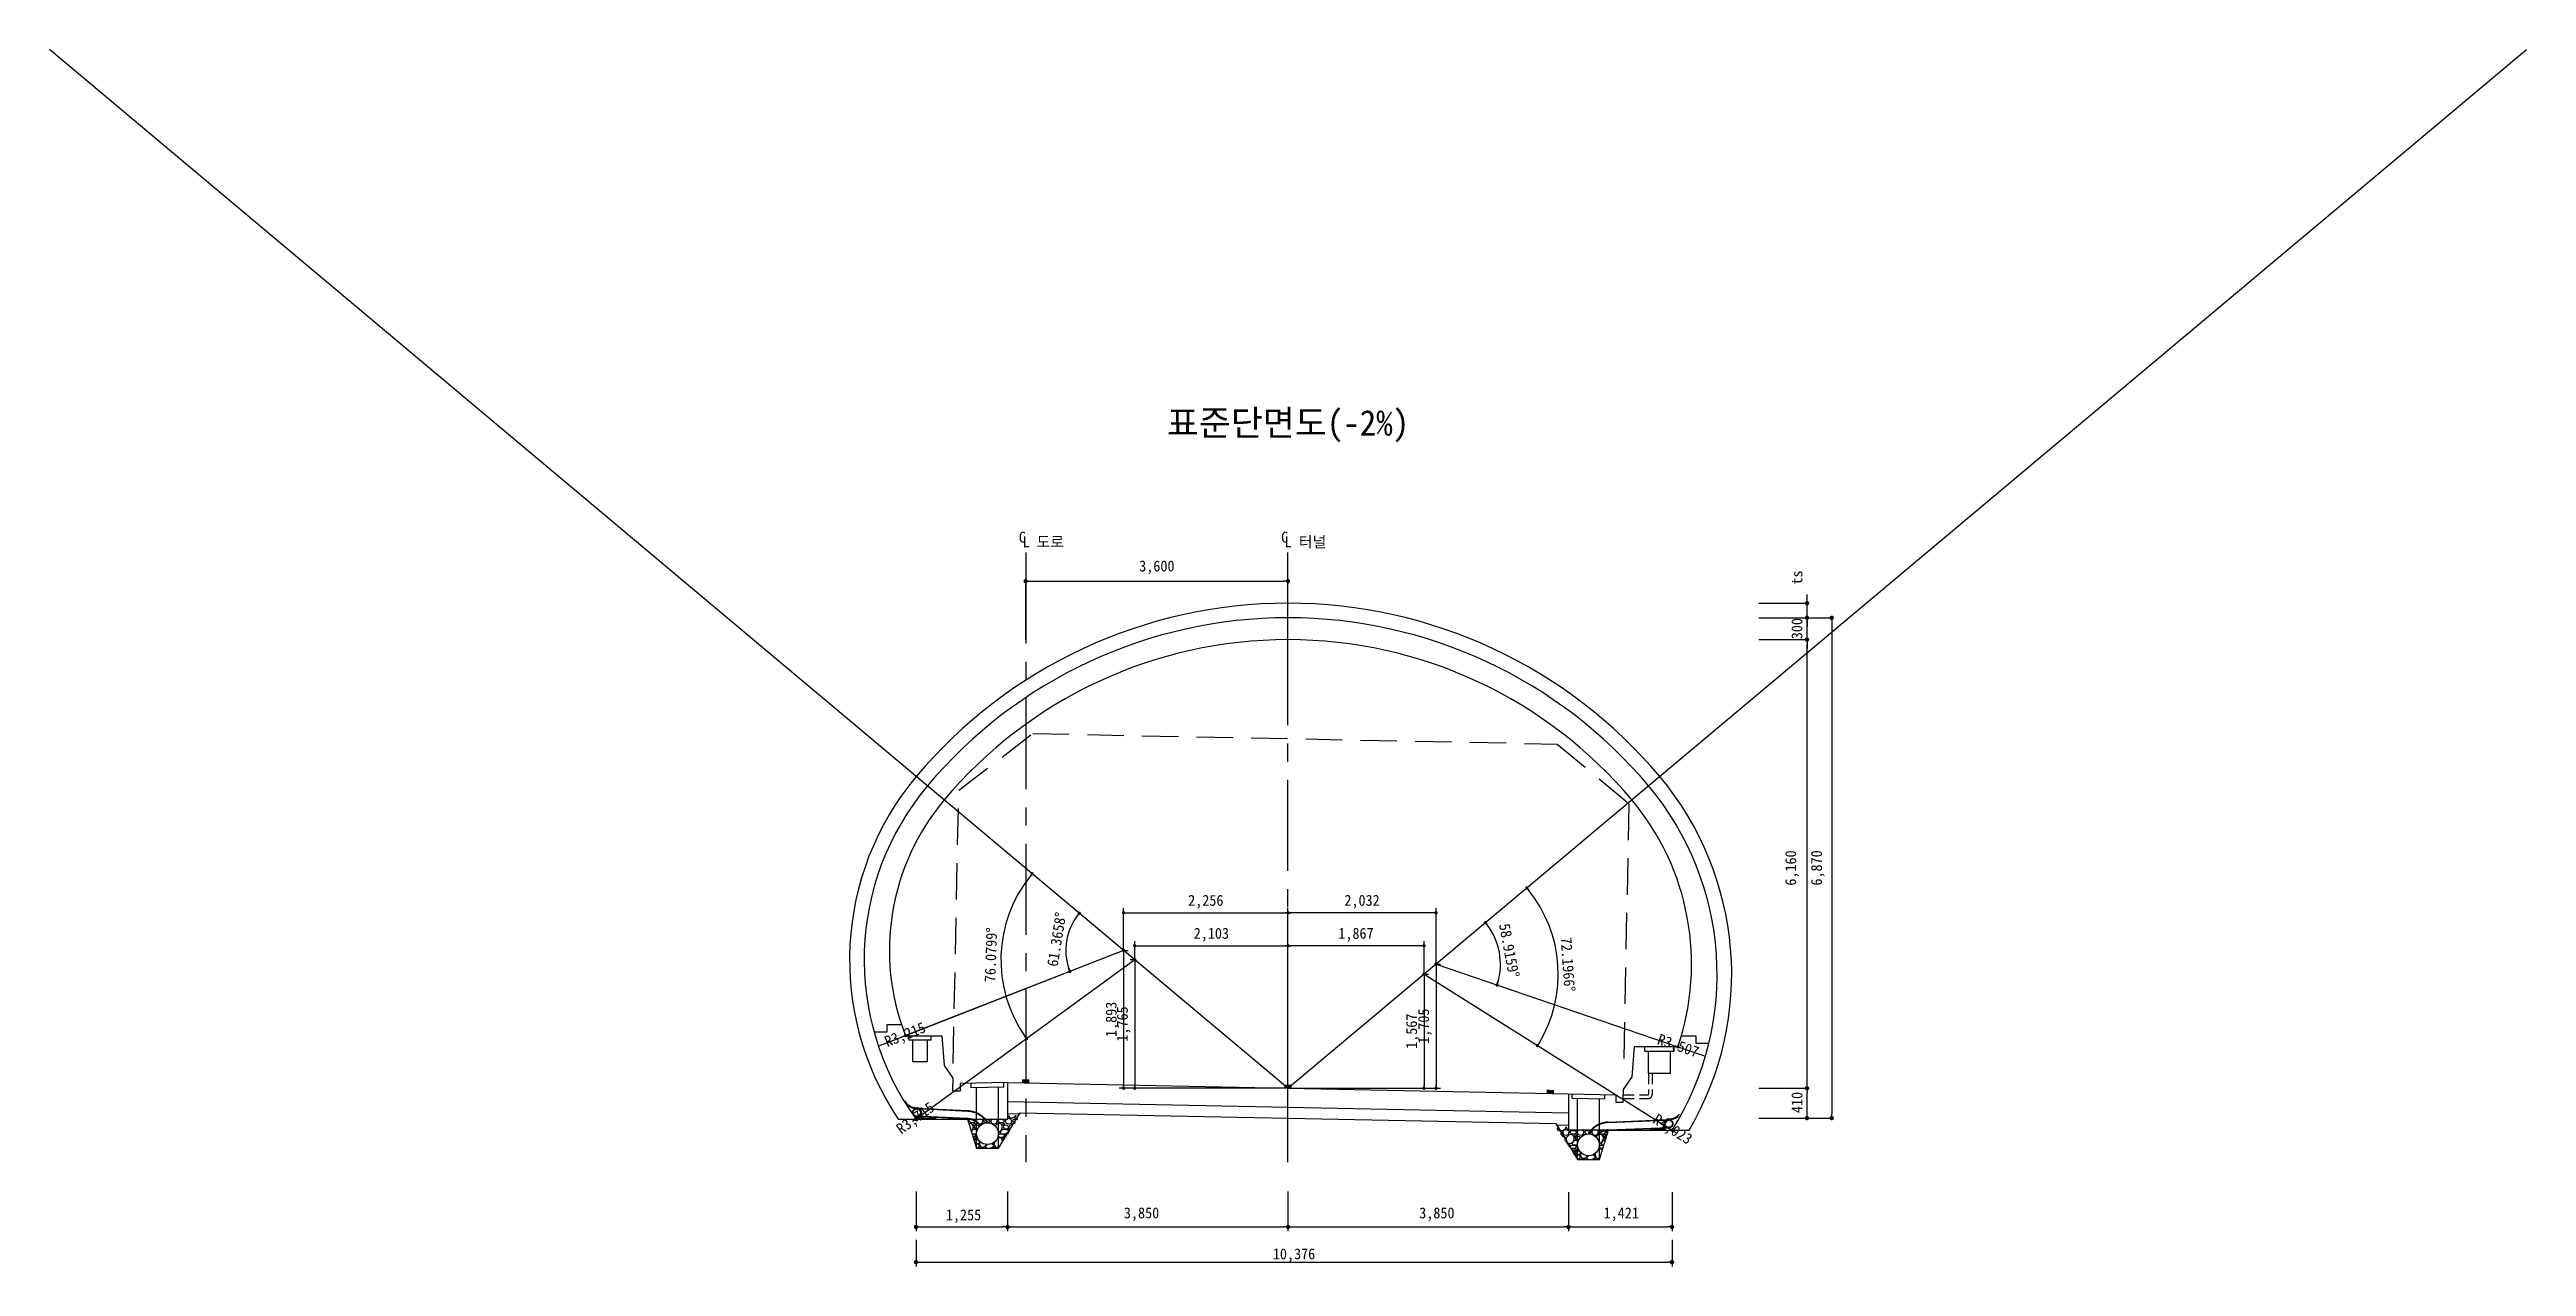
# Model space of a CAD drawing. Header units: millimetres. Extents: x -69382 to 174843, y -46375 to 101648.
# Drawn here: x 33658 to 67656, y 44851 to 61562 of the extents above; entities that cross this region are included whole.
import ezdxf
from ezdxf.enums import TextEntityAlignment as Align

# ---------------------------------------------------------------- set-up
doc = ezdxf.new("R2010")
doc.units = ezdxf.units.MM
doc.header["$LTSCALE"] = 1000
doc.linetypes.add('A-CENTR01', pattern=[2, 1.25, -0.25, 0.25, -0.25])
doc.linetypes.add('A-DASHD01', pattern=[0.75, 0.5, -0.25])
for name, color, linetype in [('-길작업', 255, 'Continuous'), ('CS-CNTL', 1, 'A-CENTR01'), ('CS-CONC-MAJR', 4, 'Continuous'), ('CS-DIML', 1, 'Continuous'), ('CS-EXCV', 3, 'A-DIGLN01'), ('CS-HIDL', 2, 'A-DASHD01'), ('CS-LEAT', 3, 'Continuous'), ('CS-PATT', 1, 'Continuous'), ('CS-SYMB', 3, 'Continuous'), ('CST-01-02-02-G05-CS-CONC', 4, 'Continuous'), ('CST-01-02-02-G05-CS-EXCV', 3, 'CFZ008'), ('CZ-HIDL', 2, 'A-DASHD01'), ('CZ-TEX1', 6, 'Continuous'), ('DIM1', 1, 'Continuous')]:
    doc.layers.add(name, color=color, linetype=linetype)
doc.styles.get("Standard").update_dxf_attribs({"font": 'txt.shx', "bigfont": 'whgtxt.shx'})
doc.styles.add('WBMTXT', font='DotumChe.ttf')
doc.styles.add('WGTXT', font='DotumChe.ttf')
doc.linetypes.add('A-DIGLN01', pattern='A,0.9,-0.2,[19,kscals.shx,S=0.1,R=180,X=0,Y=0],0.9', length=2)
doc.linetypes.add('CFZ008', pattern='A,0.9,-0.2,[106,KHCLINE.shx,S=0.00606,R=180,X=0,Y=0],0.9', length=2)
doc.dimstyles.new('DIM-01', dxfattribs={"dimscale": 100, "dimtxt": 3, "dimasz": 0.6, "dimexe": 0, "dimexo": 0, "dimgap": 1, "dimtad": 1, "dimdec": 0, "dimrnd": 0.001, "dimzin": 1, "dimdsep": 46, "dimlunit": 6, "dimtxsty": 'WGTXT', "dimblk": 'DOT', "dimcen": 0, "dimclrd": 1, "dimclre": 1, "dimclrt": 3, "dimadec": 4, "dimazin": 0, "dimtfac": 1, "dimtdec": 0, "dimtix": 1, "dimtmove": 2, "dimatfit": 3, "dimldrblk": 'DOT', "dimfxl": 1.5, "dimlwd": -1, "dimarcsym": 0})
doc.dimstyles.new('DIM-50(j)', dxfattribs={"dimscale": 50, "dimtxt": 3, "dimasz": 0.6, "dimexe": 1.25, "dimexo": 0, "dimgap": 1.25, "dimtad": 1, "dimdec": 0, "dimdsep": 46, "dimlunit": 6, "dimtxsty": 'WGTXT', "dimblk": 'CMRSPOS', "dimcen": 6.375, "dimclrd": 1, "dimclre": 1, "dimclrt": 3, "dimadec": 4, "dimazin": 0, "dimtfac": 1, "dimtdec": 0, "dimtix": 1, "dimtmove": 2, "dimatfit": 1, "dimldrblk": 'CMRSPOS', "dimfxl": 1.25, "dimtolj": 1, "dimtzin": 0, "dimarcsym": 0})
doc.dimstyles.get("Standard").update_dxf_attribs({"dimtxt": 0.18, "dimasz": 0.18, "dimexe": 0.18, "dimexo": 0.0625, "dimgap": 0.09, "dimtad": 0, "dimtih": 1, "dimtoh": 1, "dimdec": 4, "dimzin": 0, "dimdsep": 46, "dimtxsty": 'Standard', "dimcen": 0.09, "dimadec": 0, "dimazin": 0, "dimtfac": 1, "dimtdec": 4, "dimtofl": 0, "dimtmove": 0, "dimatfit": 3, "dimfxl": 1, "dimtolj": 1, "dimtzin": 0, "dimarcsym": 0})

msp = doc.modelspace()

# ---------------------------------------------------------------- texts
at = {"layer": 'CS-LEAT', "style": 'WGTXT'}
for s, p in [('C', (46961.6332, 54791.6982)), ('L 도로', (47012.344, 54726.8985)), ('C', (50561.6332, 54791.6982)), ('L 터널', (50612.344, 54726.8985))]:
    msp.add_text(s, height=150, dxfattribs=at).set_placement(p)
at = {"layer": 'CZ-TEX1', "style": 'WBMTXT'}
msp.add_text('표준단면도(-2%)', height=350, dxfattribs=at).set_placement((50657.0067, 56436.6095), align=Align.MIDDLE_CENTER)

# ---------------------------------------------------------------- blocks, each defined once
blk = doc.blocks.new('_Dot')
at = {"layer": 'DIM1'}
blk.add_line((0, 0), (-1, 0), dxfattribs=at)
at = {"layer": 'DIM1', "const_width": 0.5}
blk.add_lwpolyline([(-0.25, 0, 1), (0.25, 0, 1)], format="xyb", close=True, dxfattribs=at)
blk = doc.blocks.new('*D312')
at = {"color": 1, "linetype": 'ByBlock', "lineweight": -2, "transparency": 16777216}
for p, q in [((47057, 53459), (47057, 54262)), ((50657, 53459), (50657, 54262))]:
    blk.add_line(p, q, dxfattribs=at)
at = {"color": 1, "transparency": 16777216}
blk.add_line((47117, 54262), (50597, 54262), dxfattribs=at)
at = {"layer": 'Defpoints', "color": 0, "linetype": 'ByBlock', "transparency": 16777216}
for p in [(50657, 54262), (47057, 53459), (50657, 53459)]:
    blk.add_point(p, dxfattribs=at)
at = {"color": 1, "linetype": 'ByBlock', "transparency": 16777216, "xscale": 60, "yscale": 60, "zscale": 60, "rotation": 180}
blk.add_blockref('_Dot', (47057, 54262), dxfattribs=at)
at = {"color": 1, "linetype": 'ByBlock', "transparency": 16777216, "xscale": 60, "yscale": 60, "zscale": 60}
blk.add_blockref('_Dot', (50657, 54262), dxfattribs=at)
at = {"color": 3, "linetype": 'ByBlock', "transparency": 16777216, "insert": (48857, 54451), "char_height": 150, "attachment_point": 5, "style": 'WGTXT'}
blk.add_mtext('3,600', dxfattribs=at)
blk = doc.blocks.new('*D313')
at = {"layer": 'CS-DIML', "color": 1, "lineweight": -2, "transparency": 16777216}
for p, q in [((57120, 53759), (58120, 53759)), ((57120, 46889), (58120, 46889))]:
    blk.add_line(p, q, dxfattribs=at)
at = {"layer": 'CS-DIML', "color": 1, "transparency": 16777216}
blk.add_line((58120, 53699), (58120, 46949), dxfattribs=at)
at = {"layer": 'Defpoints', "color": 0, "transparency": 16777216}
for p in [(57120, 53759), (57120, 46889), (58120, 46889)]:
    blk.add_point(p, dxfattribs=at)
at = {"layer": 'CS-DIML', "color": 1, "transparency": 16777216, "xscale": 60, "yscale": 60, "zscale": 60}
for p, rotation in [((58120, 53759), 90), ((58120, 46889), 270)]:
    blk.add_blockref('_Dot', p, dxfattribs=dict(at, rotation=rotation))
at = {"layer": 'CS-DIML', "color": 3, "transparency": 16777216, "insert": (57930, 50324), "char_height": 150, "attachment_point": 5, "rotation": 90, "style": 'WGTXT'}
blk.add_mtext('6,870', dxfattribs=at)
blk = doc.blocks.new('*D314')
at = {"layer": 'CS-DIML', "color": 1, "transparency": 16777216}
for p, q in [((46807, 45880), (46807, 45334)), ((50657, 45880), (50657, 45334)), ((46867, 45394), (50597, 45394))]:
    blk.add_line(p, q, dxfattribs=at)
at = {"layer": 'Defpoints', "color": 0, "transparency": 16777216}
for p in [(46807, 46055), (50657, 46055), (50657, 45394)]:
    blk.add_point(p, dxfattribs=at)
at = {"layer": 'CS-DIML', "color": 1, "transparency": 16777216, "xscale": 60, "yscale": 60, "zscale": 60, "rotation": 180}
blk.add_blockref('_Dot', (46807, 45394), dxfattribs=at)
at = {"layer": 'CS-DIML', "color": 1, "transparency": 16777216, "xscale": 60, "yscale": 60, "zscale": 60}
blk.add_blockref('_Dot', (50657, 45394), dxfattribs=at)
at = {"layer": 'CS-DIML', "color": 3, "transparency": 16777216, "insert": (48647, 45568), "char_height": 150, "attachment_point": 5, "style": 'WGTXT'}
blk.add_mtext('\\A1;3,850', dxfattribs=at)
blk = doc.blocks.new('*D315')
at = {"layer": 'CS-DIML', "color": 1, "transparency": 16777216}
for p, q in [((45552, 45880), (45552, 45334)), ((46807, 45880), (46807, 45334)), ((45612, 45394), (46747, 45394))]:
    blk.add_line(p, q, dxfattribs=at)
at = {"layer": 'Defpoints', "color": 0, "transparency": 16777216}
for p in [(45552, 46055), (46807, 46055), (46807, 45394)]:
    blk.add_point(p, dxfattribs=at)
at = {"layer": 'CS-DIML', "color": 1, "transparency": 16777216, "xscale": 60, "yscale": 60, "zscale": 60, "rotation": 180}
blk.add_blockref('_Dot', (45552, 45394), dxfattribs=at)
at = {"layer": 'CS-DIML', "color": 1, "transparency": 16777216, "xscale": 60, "yscale": 60, "zscale": 60}
blk.add_blockref('_Dot', (46807, 45394), dxfattribs=at)
at = {"layer": 'CS-DIML', "color": 3, "transparency": 16777216, "insert": (46203, 45541), "char_height": 150, "attachment_point": 5, "style": 'WGTXT'}
blk.add_mtext('\\A1;1,255', dxfattribs=at)
blk = doc.blocks.new('*D316')
at = {"layer": 'CS-DIML', "color": 1, "transparency": 16777216}
for p, q in [((50657, 45880), (50657, 45334)), ((54507, 45873), (54507, 45334)), ((50717, 45394), (54447, 45394))]:
    blk.add_line(p, q, dxfattribs=at)
at = {"layer": 'Defpoints', "color": 0, "transparency": 16777216}
for p in [(50657, 46055), (54507, 46048), (54507, 45394)]:
    blk.add_point(p, dxfattribs=at)
at = {"layer": 'CS-DIML', "color": 1, "transparency": 16777216, "xscale": 60, "yscale": 60, "zscale": 60, "rotation": 180}
blk.add_blockref('_Dot', (50657, 45394), dxfattribs=at)
at = {"layer": 'CS-DIML', "color": 1, "transparency": 16777216, "xscale": 60, "yscale": 60, "zscale": 60}
blk.add_blockref('_Dot', (54507, 45394), dxfattribs=at)
at = {"layer": 'CS-DIML', "color": 3, "transparency": 16777216, "insert": (52700, 45568), "char_height": 150, "attachment_point": 5, "style": 'WGTXT'}
blk.add_mtext('\\A1;3,850', dxfattribs=at)
blk = doc.blocks.new('*D317')
at = {"layer": 'CS-DIML', "color": 1, "transparency": 16777216}
for p, q in [((54507, 45873), (54507, 45334)), ((55928, 45873), (55928, 45334)), ((54567, 45394), (55868, 45394))]:
    blk.add_line(p, q, dxfattribs=at)
at = {"layer": 'Defpoints', "color": 0, "transparency": 16777216}
for p in [(54507, 46048), (55928, 46048), (55928, 45394)]:
    blk.add_point(p, dxfattribs=at)
at = {"layer": 'CS-DIML', "color": 1, "transparency": 16777216, "xscale": 60, "yscale": 60, "zscale": 60, "rotation": 180}
blk.add_blockref('_Dot', (54507, 45394), dxfattribs=at)
at = {"layer": 'CS-DIML', "color": 1, "transparency": 16777216, "xscale": 60, "yscale": 60, "zscale": 60}
blk.add_blockref('_Dot', (55928, 45394), dxfattribs=at)
at = {"layer": 'CS-DIML', "color": 3, "transparency": 16777216, "insert": (55231, 45568), "char_height": 150, "attachment_point": 5, "style": 'WGTXT'}
blk.add_mtext('\\A1;1,421', dxfattribs=at)
blk = doc.blocks.new('*D318')
at = {"layer": 'CS-DIML', "color": 1, "transparency": 16777216}
for p, q in [((45552, 45219), (45552, 44851)), ((55928, 45219), (55928, 44851)), ((45612, 44911), (55868, 44911))]:
    blk.add_line(p, q, dxfattribs=at)
at = {"layer": 'Defpoints', "color": 0, "transparency": 16777216}
for p in [(45552, 45394), (55928, 45394), (55928, 44911)]:
    blk.add_point(p, dxfattribs=at)
at = {"layer": 'CS-DIML', "color": 1, "transparency": 16777216, "xscale": 60, "yscale": 60, "zscale": 60, "rotation": 180}
blk.add_blockref('_Dot', (45552, 44911), dxfattribs=at)
at = {"layer": 'CS-DIML', "color": 1, "transparency": 16777216, "xscale": 60, "yscale": 60, "zscale": 60}
blk.add_blockref('_Dot', (55928, 44911), dxfattribs=at)
at = {"layer": 'CS-DIML', "color": 3, "transparency": 16777216, "insert": (50740, 45005), "char_height": 150, "attachment_point": 5, "style": 'WGTXT'}
blk.add_mtext('\\A1;10,376', dxfattribs=at)
blk = doc.blocks.new('*D319')
at = {"layer": 'CS-DIML', "color": 1, "transparency": 16777216}
for p, q in [((57781, 54019), (57781, 54079)), ((57781, 53759), (57781, 53959)), ((57781, 53699), (57781, 53639))]:
    blk.add_line(p, q, dxfattribs=at)
at = {"layer": 'CS-DIML', "color": 1, "lineweight": -2, "transparency": 16777216}
for p, q in [((57120, 53959), (57781, 53959)), ((57120, 53759), (57781, 53759))]:
    blk.add_line(p, q, dxfattribs=at)
at = {"layer": 'Defpoints', "color": 0, "transparency": 16777216}
for p in [(57120, 53959), (57120, 53759), (57781, 53959)]:
    blk.add_point(p, dxfattribs=at)
at = {"layer": 'CS-DIML', "color": 1, "transparency": 16777216, "xscale": 60, "yscale": 60, "zscale": 60}
for p, rotation in [((57781, 53959), 270), ((57781, 53759), 90)]:
    blk.add_blockref('_Dot', p, dxfattribs=dict(at, rotation=rotation))
at = {"layer": 'CS-DIML', "color": 3, "transparency": 16777216, "insert": (57643, 54313), "char_height": 150, "attachment_point": 5, "rotation": 90, "style": 'WGTXT'}
blk.add_mtext('ts', dxfattribs=at)
blk = doc.blocks.new('*D320')
at = {"layer": 'CS-DIML', "color": 1, "lineweight": -2, "transparency": 16777216}
for p, q in [((57120, 53759), (57781, 53759)), ((57120, 53459), (57781, 53459))]:
    blk.add_line(p, q, dxfattribs=at)
at = {"layer": 'CS-DIML', "color": 1, "transparency": 16777216}
for p, q in [((57781, 53819), (57781, 53879)), ((57781, 53459), (57781, 53759)), ((57781, 53399), (57781, 53339))]:
    blk.add_line(p, q, dxfattribs=at)
at = {"layer": 'Defpoints', "color": 0, "transparency": 16777216}
for p in [(57120, 53759), (57781, 53759), (57120, 53459)]:
    blk.add_point(p, dxfattribs=at)
at = {"layer": 'CS-DIML', "color": 1, "transparency": 16777216, "xscale": 60, "yscale": 60, "zscale": 60}
for p, rotation in [((57781, 53759), 270), ((57781, 53459), 90)]:
    blk.add_blockref('_Dot', p, dxfattribs=dict(at, rotation=rotation))
at = {"layer": 'CS-DIML', "color": 3, "transparency": 16777216, "insert": (57643, 53610), "char_height": 150, "attachment_point": 5, "rotation": 90, "style": 'WGTXT'}
blk.add_mtext('300', dxfattribs=at)
blk = doc.blocks.new('*D321')
at = {"layer": 'CS-DIML', "color": 1, "lineweight": -2, "transparency": 16777216}
for p, q in [((57120, 47299), (57781, 47299)), ((57120, 46889), (57781, 46889))]:
    blk.add_line(p, q, dxfattribs=at)
at = {"layer": 'CS-DIML', "color": 1, "transparency": 16777216}
blk.add_line((57781, 46949), (57781, 47239), dxfattribs=at)
at = {"layer": 'Defpoints', "color": 0, "transparency": 16777216}
for p in [(57120, 47299), (57781, 47299), (57120, 46889)]:
    blk.add_point(p, dxfattribs=at)
at = {"layer": 'CS-DIML', "color": 1, "transparency": 16777216, "xscale": 60, "yscale": 60, "zscale": 60}
for p, rotation in [((57781, 47299), 90), ((57781, 46889), 270)]:
    blk.add_blockref('_Dot', p, dxfattribs=dict(at, rotation=rotation))
at = {"layer": 'CS-DIML', "color": 3, "transparency": 16777216, "insert": (57643, 47103), "char_height": 150, "attachment_point": 5, "rotation": 90, "style": 'WGTXT'}
blk.add_mtext('410', dxfattribs=at)
blk = doc.blocks.new('*D322')
at = {"layer": 'CS-DIML', "color": 1, "lineweight": -2, "transparency": 16777216}
for p, q in [((57120, 53459), (57781, 53459)), ((57120, 47299), (57781, 47299))]:
    blk.add_line(p, q, dxfattribs=at)
at = {"layer": 'CS-DIML', "color": 1, "transparency": 16777216}
blk.add_line((57781, 47359), (57781, 53399), dxfattribs=at)
at = {"layer": 'Defpoints', "color": 0, "transparency": 16777216}
for p in [(57120, 53459), (57781, 53459), (57120, 47299)]:
    blk.add_point(p, dxfattribs=at)
at = {"layer": 'CS-DIML', "color": 1, "transparency": 16777216, "xscale": 60, "yscale": 60, "zscale": 60}
for p, rotation in [((57781, 53459), 90), ((57781, 47299), 270)]:
    blk.add_blockref('_Dot', p, dxfattribs=dict(at, rotation=rotation))
at = {"layer": 'CS-DIML', "color": 3, "transparency": 16777216, "insert": (57576, 50323), "char_height": 150, "attachment_point": 5, "rotation": 90, "style": 'WGTXT'}
blk.add_mtext('6,160', dxfattribs=at)
blk = doc.blocks.new('CMRSPOS')
at = {"layer": 'CS-DIML', "color": 1}
blk.add_line((-0.75, 0), (-1.5, 0), dxfattribs=at)
at = {"layer": 'CS-DIML', "color": 1, "const_width": 0.75}
blk.add_lwpolyline([(-0.375, 0, 1), (0.375, 0, 1)], format="xyb", close=True, dxfattribs=at)
blk = doc.blocks.new('*D323')
at = {"layer": '-길작업', "color": 1, "lineweight": -2, "transparency": 16777216}
blk.add_arc((48401, 49192), 794, 142.1659, 199.1998, dxfattribs=at)
at = {"layer": 'Defpoints', "color": 0, "transparency": 16777216}
for p in [(33658, 61562), (47653, 49457), (48401, 49192), (45407, 48021), (50657, 47299)]:
    blk.add_point(p, dxfattribs=at)
at = {"layer": '-길작업', "color": 1, "lineweight": -2, "transparency": 16777216, "xscale": 30, "yscale": 30, "zscale": 30}
for p, rotation in [((47793, 49702), 51.08296658144037), ((47662, 48903), 290.2827879580362)]:
    blk.add_blockref('CMRSPOS', p, dxfattribs=dict(at, rotation=rotation))
at = {"layer": '-길작업', "color": 3, "transparency": 16777216, "insert": (47482, 49343), "char_height": 150, "attachment_point": 5, "rotation": 80.6829, "style": 'WGTXT'}
blk.add_mtext('\\A1;61.3658°', dxfattribs=at)
blk = doc.blocks.new('*D324')
at = {"layer": '-길작업', "color": 1, "lineweight": -2, "transparency": 16777216}
blk.add_arc((48554, 49063), 1838, 140.9351, 215.1448, dxfattribs=at)
at = {"layer": 'Defpoints', "color": 0, "transparency": 16777216}
for p in [(33658, 61562), (46775, 49528), (48554, 49063), (50657, 47299), (45552, 46876)]:
    blk.add_point(p, dxfattribs=at)
at = {"layer": '-길작업', "color": 1, "lineweight": -2, "transparency": 16777216, "xscale": 30, "yscale": 30, "zscale": 30}
for p, rotation in [((47146, 50245), 50.46754337471499), ((47068, 47981), 305.6123687077562)]:
    blk.add_blockref('CMRSPOS', p, dxfattribs=dict(at, rotation=rotation))
at = {"layer": '-길작업', "color": 3, "transparency": 16777216, "insert": (46579, 49131), "char_height": 150, "attachment_point": 5, "rotation": 88.04, "style": 'WGTXT'}
blk.add_mtext('\\A1;76.0799°', dxfattribs=at)
blk = doc.blocks.new('*D325')
at = {"layer": '-길작업', "color": 1, "lineweight": -2, "transparency": 16777216}
blk.add_arc((52689, 49004), 884, 343.028, 38.0561, dxfattribs=at)
at = {"layer": 'Defpoints', "color": 0, "transparency": 16777216}
for p in [(67656, 61562), (52689, 49004), (53573, 49015), (56007, 47867), (50657, 47299)]:
    blk.add_point(p, dxfattribs=at)
at = {"layer": '-길작업', "color": 1, "lineweight": -2, "transparency": 16777216, "xscale": 30, "yscale": 30, "zscale": 30}
for p, rotation in [((53366, 49572), 129.0280470541478), ((53526, 48717), 252.0560728829096)]:
    blk.add_blockref('CMRSPOS', p, dxfattribs=dict(at, rotation=rotation))
at = {"layer": '-길작업', "color": 3, "transparency": 16777216, "insert": (53694, 49191), "char_height": 150, "attachment_point": 5, "rotation": 280.5421, "style": 'WGTXT'}
blk.add_mtext('\\A1;58.9159°', dxfattribs=at)
blk = doc.blocks.new('*D326')
at = {"layer": '-길작업', "color": 1, "lineweight": -2, "transparency": 16777216}
blk.add_arc((52524, 48865), 1842, 328.7367, 39.0667, dxfattribs=at)
at = {"layer": 'Defpoints', "color": 0, "transparency": 16777216}
for p in [(67656, 61562), (52524, 48865), (54347, 48605), (50657, 47299), (55928, 46722)]:
    blk.add_point(p, dxfattribs=at)
at = {"layer": '-길작업', "color": 1, "lineweight": -2, "transparency": 16777216, "xscale": 30, "yscale": 30, "zscale": 30}
for p, rotation in [((53935, 50049), 129.5333485001632), ((54082, 47884), 238.270031497869)]:
    blk.add_blockref('CMRSPOS', p, dxfattribs=dict(at, rotation=rotation))
at = {"layer": '-길작업', "color": 3, "transparency": 16777216, "insert": (54499, 49000), "char_height": 150, "attachment_point": 5, "rotation": 273.9017, "style": 'WGTXT'}
blk.add_mtext('\\A1;72.1966°', dxfattribs=at)
blk = doc.blocks.new('*D327')
at = {"layer": '-길작업', "color": 5, "lineweight": -2, "transparency": 16777216}
for p, q in [((48401, 49192), (45407, 48021)), ((45379, 48010), (45351, 47999))]:
    blk.add_line(p, q, dxfattribs=at)
at = {"layer": 'Defpoints', "color": 0, "transparency": 16777216}
for p in [(48401, 49192), (45407, 48021)]:
    blk.add_point(p, dxfattribs=at)
at = {"layer": '-길작업', "color": 5, "lineweight": -2, "transparency": 16777216, "xscale": 30, "yscale": 30, "zscale": 30, "rotation": 21.3657545394765}
blk.add_blockref('CMRSPOS', (45407, 48021), dxfattribs=at)
at = {"layer": '-길작업', "color": 3, "transparency": 16777216, "insert": (45407, 48021), "char_height": 150, "attachment_point": 5, "rotation": 21.3658, "style": 'WGTXT'}
blk.add_mtext('\\A1;R3,215', dxfattribs=at)
blk = doc.blocks.new('*D328')
at = {"layer": '-길작업', "color": 6, "lineweight": -2, "transparency": 16777216}
for p, q in [((48554, 49063), (45552, 46876)), ((45528, 46858), (45503, 46840))]:
    blk.add_line(p, q, dxfattribs=at)
at = {"layer": 'Defpoints', "color": 0, "transparency": 16777216}
for p in [(48554, 49063), (45552, 46876)]:
    blk.add_point(p, dxfattribs=at)
at = {"layer": '-길작업', "color": 6, "lineweight": -2, "transparency": 16777216, "xscale": 30, "yscale": 30, "zscale": 30, "rotation": 36.07991208247114}
blk.add_blockref('CMRSPOS', (45552, 46876), dxfattribs=at)
at = {"layer": '-길작업', "color": 3, "transparency": 16777216, "insert": (45552, 46876), "char_height": 150, "attachment_point": 5, "rotation": 36.0799, "style": 'WGTXT'}
blk.add_mtext('\\A1;R3,715', dxfattribs=at)
blk = doc.blocks.new('*D329')
at = {"layer": '-길작업', "color": 5, "lineweight": -2, "transparency": 16777216}
for p, q in [((52689, 49004), (56007, 47867)), ((56035, 47857), (56064, 47847))]:
    blk.add_line(p, q, dxfattribs=at)
at = {"layer": 'Defpoints', "color": 0, "transparency": 16777216}
for p in [(52689, 49004), (56007, 47867)]:
    blk.add_point(p, dxfattribs=at)
at = {"layer": '-길작업', "color": 5, "lineweight": -2, "transparency": 16777216, "xscale": 30, "yscale": 30, "zscale": 30, "rotation": 161.0841199370574}
blk.add_blockref('CMRSPOS', (56007, 47867), dxfattribs=at)
at = {"layer": '-길작업', "color": 3, "transparency": 16777216, "insert": (56007, 47867), "char_height": 150, "attachment_point": 5, "rotation": 341.0841, "style": 'WGTXT'}
blk.add_mtext('\\A1;R3,507', dxfattribs=at)
blk = doc.blocks.new('*D330')
at = {"layer": '-길작업', "color": 6, "lineweight": -2, "transparency": 16777216}
for p, q in [((52524, 48865), (55928, 46722)), ((55954, 46706), (55979, 46690))]:
    blk.add_line(p, q, dxfattribs=at)
at = {"layer": 'Defpoints', "color": 0, "transparency": 16777216}
for p in [(52524, 48865), (55928, 46722)]:
    blk.add_point(p, dxfattribs=at)
at = {"layer": '-길작업', "color": 6, "lineweight": -2, "transparency": 16777216, "xscale": 30, "yscale": 30, "zscale": 30, "rotation": 147.8033799980322}
blk.add_blockref('CMRSPOS', (55928, 46722), dxfattribs=at)
at = {"layer": '-길작업', "color": 3, "transparency": 16777216, "insert": (55928, 46722), "char_height": 150, "attachment_point": 5, "rotation": 327.8034, "style": 'WGTXT'}
blk.add_mtext('\\A1;R4,023', dxfattribs=at)
blk = doc.blocks.new('*D331')
at = {"layer": '-길작업', "color": 1, "lineweight": -2, "transparency": 16777216}
for p, q in [((48554, 49063), (48554, 49318)), ((50657, 47299), (50657, 49318)), ((48584, 49256), (50627, 49256))]:
    blk.add_line(p, q, dxfattribs=at)
at = {"layer": 'Defpoints', "color": 0, "transparency": 16777216}
for p in [(48554, 49063), (50657, 49256), (50657, 47299)]:
    blk.add_point(p, dxfattribs=at)
at = {"layer": '-길작업', "color": 1, "lineweight": -2, "transparency": 16777216, "xscale": 30, "yscale": 30, "zscale": 30, "rotation": 180}
blk.add_blockref('CMRSPOS', (48554, 49256), dxfattribs=at)
at = {"layer": '-길작업', "color": 1, "lineweight": -2, "transparency": 16777216, "xscale": 30, "yscale": 30, "zscale": 30}
blk.add_blockref('CMRSPOS', (50657, 49256), dxfattribs=at)
at = {"layer": '-길작업', "color": 3, "transparency": 16777216, "insert": (49605, 49407), "char_height": 150, "attachment_point": 5, "style": 'WGTXT'}
blk.add_mtext('\\A1;2,103', dxfattribs=at)
blk = doc.blocks.new('*D332')
at = {"layer": '-길작업', "color": 1, "lineweight": -2, "transparency": 16777216}
for p, q in [((48401, 49192), (48401, 49770)), ((48431, 49708), (50627, 49708)), ((50657, 47299), (50657, 49770))]:
    blk.add_line(p, q, dxfattribs=at)
at = {"layer": 'Defpoints', "color": 0, "transparency": 16777216}
for p in [(50657, 49708), (48401, 49192), (50657, 47299)]:
    blk.add_point(p, dxfattribs=at)
at = {"layer": '-길작업', "color": 1, "lineweight": -2, "transparency": 16777216, "xscale": 30, "yscale": 30, "zscale": 30, "rotation": 180}
blk.add_blockref('CMRSPOS', (48401, 49708), dxfattribs=at)
at = {"layer": '-길작업', "color": 1, "lineweight": -2, "transparency": 16777216, "xscale": 30, "yscale": 30, "zscale": 30}
blk.add_blockref('CMRSPOS', (50657, 49708), dxfattribs=at)
at = {"layer": '-길작업', "color": 3, "transparency": 16777216, "insert": (49529, 49860), "char_height": 150, "attachment_point": 5, "style": 'WGTXT'}
blk.add_mtext('\\A1;2,256', dxfattribs=at)
blk = doc.blocks.new('*D333')
at = {"layer": '-길작업', "color": 1, "lineweight": -2, "transparency": 16777216}
for p, q in [((50657, 47299), (50657, 49318)), ((52524, 48865), (52524, 49318)), ((52494, 49256), (50687, 49256))]:
    blk.add_line(p, q, dxfattribs=at)
at = {"layer": 'Defpoints', "color": 0, "transparency": 16777216}
for p in [(50657, 49256), (52524, 48865), (50657, 47299)]:
    blk.add_point(p, dxfattribs=at)
at = {"layer": '-길작업', "color": 1, "lineweight": -2, "transparency": 16777216, "xscale": 30, "yscale": 30, "zscale": 30, "rotation": 180}
blk.add_blockref('CMRSPOS', (50657, 49256), dxfattribs=at)
at = {"layer": '-길작업', "color": 1, "lineweight": -2, "transparency": 16777216, "xscale": 30, "yscale": 30, "zscale": 30}
blk.add_blockref('CMRSPOS', (52524, 49256), dxfattribs=at)
at = {"layer": '-길작업', "color": 3, "transparency": 16777216, "insert": (51590, 49407), "char_height": 150, "attachment_point": 5, "style": 'WGTXT'}
blk.add_mtext('\\A1;1,867', dxfattribs=at)
blk = doc.blocks.new('*D334')
at = {"layer": '-길작업', "color": 1, "lineweight": -2, "transparency": 16777216}
for p, q in [((50657, 47299), (50657, 49770)), ((52659, 49708), (50687, 49708)), ((52689, 49004), (52689, 49770))]:
    blk.add_line(p, q, dxfattribs=at)
at = {"layer": 'Defpoints', "color": 0, "transparency": 16777216}
for p in [(50657, 49708), (52689, 49004), (50657, 47299)]:
    blk.add_point(p, dxfattribs=at)
at = {"layer": '-길작업', "color": 1, "lineweight": -2, "transparency": 16777216, "xscale": 30, "yscale": 30, "zscale": 30, "rotation": 180}
blk.add_blockref('CMRSPOS', (50657, 49708), dxfattribs=at)
at = {"layer": '-길작업', "color": 1, "lineweight": -2, "transparency": 16777216, "xscale": 30, "yscale": 30, "zscale": 30}
blk.add_blockref('CMRSPOS', (52689, 49708), dxfattribs=at)
at = {"layer": '-길작업', "color": 3, "transparency": 16777216, "insert": (51673, 49860), "char_height": 150, "attachment_point": 5, "style": 'WGTXT'}
blk.add_mtext('\\A1;2,032', dxfattribs=at)
blk = doc.blocks.new('*D335')
at = {"layer": '-길작업', "color": 1, "lineweight": -2, "transparency": 16777216}
for p, q in [((48401, 49192), (48463, 49192)), ((50657, 47299), (48338, 47299))]:
    blk.add_line(p, q, dxfattribs=at)
at = {"layer": '-길작업', "color": 6, "lineweight": -2, "transparency": 16777216}
blk.add_line((48401, 49162), (48401, 47329), dxfattribs=at)
at = {"layer": 'Defpoints', "color": 0, "transparency": 16777216}
for p in [(48401, 49192), (48401, 47299), (50657, 47299)]:
    blk.add_point(p, dxfattribs=at)
at = {"layer": '-길작업', "color": 6, "lineweight": -2, "transparency": 16777216, "xscale": 30, "yscale": 30, "zscale": 30}
for p, rotation in [((48401, 49192), 90), ((48401, 47299), 270)]:
    blk.add_blockref('CMRSPOS', p, dxfattribs=dict(at, rotation=rotation))
at = {"layer": '-길작업', "color": 3, "transparency": 16777216, "insert": (48249, 48245), "char_height": 150, "attachment_point": 5, "rotation": 90, "style": 'WGTXT'}
blk.add_mtext('\\A1;1,893', dxfattribs=at)
blk = doc.blocks.new('*D336')
at = {"layer": '-길작업', "color": 1, "lineweight": -2, "transparency": 16777216}
for p, q in [((52524, 48865), (52586, 48865)), ((50657, 47299), (52586, 47299))]:
    blk.add_line(p, q, dxfattribs=at)
at = {"layer": '-길작업', "color": 5, "lineweight": -2, "transparency": 16777216}
blk.add_line((52524, 48835), (52524, 47329), dxfattribs=at)
at = {"layer": 'Defpoints', "color": 0, "transparency": 16777216}
for p in [(52524, 48865), (50657, 47299), (52524, 47299)]:
    blk.add_point(p, dxfattribs=at)
at = {"layer": '-길작업', "color": 5, "lineweight": -2, "transparency": 16777216, "xscale": 30, "yscale": 30, "zscale": 30}
for p, rotation in [((52524, 48865), 90), ((52524, 47299), 270)]:
    blk.add_blockref('CMRSPOS', p, dxfattribs=dict(at, rotation=rotation))
at = {"layer": '-길작업', "color": 3, "transparency": 16777216, "insert": (52372, 48082), "char_height": 150, "attachment_point": 5, "rotation": 90, "style": 'WGTXT'}
blk.add_mtext('\\A1;1,567', dxfattribs=at)
blk = doc.blocks.new('*D338')
at = {"layer": '-길작업', "color": 1, "lineweight": -2, "transparency": 16777216}
for p, q in [((52689, 49004), (52751, 49004)), ((50657, 47299), (52751, 47299))]:
    blk.add_line(p, q, dxfattribs=at)
at = {"layer": '-길작업', "color": 6, "lineweight": -2, "transparency": 16777216}
blk.add_line((52689, 48974), (52689, 47329), dxfattribs=at)
at = {"layer": 'Defpoints', "color": 0, "transparency": 16777216}
for p in [(52689, 49004), (50657, 47299), (52689, 47299)]:
    blk.add_point(p, dxfattribs=at)
at = {"layer": '-길작업', "color": 6, "lineweight": -2, "transparency": 16777216, "xscale": 30, "yscale": 30, "zscale": 30}
for p, rotation in [((52689, 49004), 90), ((52689, 47299), 270)]:
    blk.add_blockref('CMRSPOS', p, dxfattribs=dict(at, rotation=rotation))
at = {"layer": '-길작업', "color": 3, "transparency": 16777216, "insert": (52537, 48151), "char_height": 150, "attachment_point": 5, "rotation": 90, "style": 'WGTXT'}
blk.add_mtext('\\A1;1,705', dxfattribs=at)
blk = doc.blocks.new('*D337')
at = {"layer": '-길작업', "color": 1, "lineweight": -2, "transparency": 16777216}
for p, q in [((48554, 49063), (48491, 49063)), ((50657, 47299), (48491, 47299))]:
    blk.add_line(p, q, dxfattribs=at)
at = {"layer": '-길작업', "color": 5, "lineweight": -2, "transparency": 16777216}
blk.add_line((48554, 49033), (48554, 47329), dxfattribs=at)
at = {"layer": 'Defpoints', "color": 0, "transparency": 16777216}
for p in [(48554, 49063), (48554, 47299), (50657, 47299)]:
    blk.add_point(p, dxfattribs=at)
at = {"layer": '-길작업', "color": 5, "lineweight": -2, "transparency": 16777216, "xscale": 30, "yscale": 30, "zscale": 30}
for p, rotation in [((48554, 49063), 90), ((48554, 47299), 270)]:
    blk.add_blockref('CMRSPOS', p, dxfattribs=dict(at, rotation=rotation))
at = {"layer": '-길작업', "color": 3, "transparency": 16777216, "insert": (48402, 48181), "char_height": 150, "attachment_point": 5, "rotation": 90, "style": 'WGTXT'}
blk.add_mtext('\\A1;1,765', dxfattribs=at)

# ---------------------------------------------------------------- dimensions: what is measured, and where the dimension line sits
at = {"layer": '-길작업', "color": 3}
for base, line1, line2, picture, middle in [((47652.88, 49457.4665), ((48400.7928, 49191.9591), (45407.0067, 48020.7709)), ((50657.0067, 47298.7709), (33658.3181, 61562.3642)), '*D323', (47481.8364, 49342.726)), ((46775.4555, 49528.0116), ((48553.9909, 49063.4107), (45551.7774, 46875.7709)), ((50657.0067, 47298.7709), (33658.3181, 61562.3642)), '*D324', (46579.3299, 49130.9887)), ((53573.2008, 49014.9631), ((52688.9918, 49003.8088), (56007.0067, 47866.7709)), ((50657.0067, 47298.7709), (67655.6953, 61562.3642)), '*D325', (53693.6226, 49190.769)), ((54347.1293, 48604.8007), ((52523.9137, 48865.2918), (55928.2127, 46721.7709)), ((50657.0067, 47298.7709), (67655.6953, 61562.3642)), '*D326', (54498.6563, 48999.9748))]:
    dim = msp.add_angular_dim_2l(base=base, line1=line1, line2=line2, dimstyle='DIM-50(j)', dxfattribs=at)
    dim.commit()
    dim.dimension.update_dxf_attribs({"geometry": picture, "text_midpoint": middle})
for base, p1, picture, middle in [((50657.0067, 49707.7483), (48400.7928, 49191.9591), '*D332', (49528.8998, 49859.5292)), ((50657.0067, 49255.5314), (48553.9909, 49063.4107), '*D331', (49605.4988, 49407.3124))]:
    dim = msp.add_linear_dim(base=base, p1=p1, p2=(50657.0067, 47298.7709), dimstyle='DIM-50(j)', dxfattribs=at)
    dim.commit()
    dim.dimension.update_dxf_attribs({"geometry": picture, "text_midpoint": middle})
for base, p1, picture, middle in [((50657.0067, 49707.7483), (52688.9918, 49003.8088), '*D334', (51672.9993, 49859.5292)), ((50657.0067, 49255.5314), (52523.9137, 48865.2918), '*D333', (51590.4602, 49407.3124))]:
    dim = msp.add_linear_dim(base=base, p1=p1, p2=(50657.0067, 47298.7709), angle=180, dimstyle='DIM-50(j)', dxfattribs=at)
    dim.commit()
    dim.dimension.update_dxf_attribs({"geometry": picture, "text_midpoint": middle})
for center, mpoint, override, picture, middle in [((48400.7928, 49191.9591), (45407.0067, 48020.7709), {"dimclrd": 5}, '*D327', (45407.0067, 48020.7709)), ((48553.9909, 49063.4107), (45551.7774, 46875.7709), {"dimclrd": 6}, '*D328', (45551.7774, 46875.7709)), ((52688.9918, 49003.8088), (56007.0067, 47866.7709), {"dimclrd": 5}, '*D329', (56007.0067, 47866.7709)), ((52523.9137, 48865.2918), (55928.2127, 46721.7709), {"dimclrd": 6}, '*D330', (55928.2127, 46721.7709))]:
    dim = msp.add_radius_dim(center=center, mpoint=mpoint, dimstyle='DIM-50(j)', override=override, dxfattribs=at)
    dim.commit()
    dim.dimension.update_dxf_attribs({"geometry": picture, "text_midpoint": middle, "dimtype": 164})
for base, p1, override, picture, middle in [((48400.7928, 47298.7709), (48400.7928, 49191.9591), {"dimclrd": 6}, '*D335', (48249.0119, 48245.365)), ((48553.9909, 47298.7709), (48553.9909, 49063.4107), {"dimclrd": 5}, '*D337', (48402.2099, 48181.0908)), ((52688.9918, 47298.7709), (52688.9918, 49003.8088), {"dimclrd": 6}, '*D338', (52537.2109, 48151.2898)), ((52523.9137, 47298.7709), (52523.9137, 48865.2918), {"dimclrd": 5}, '*D336', (52372.1328, 48082.0314))]:
    dim = msp.add_linear_dim(base=base, p1=p1, p2=(50657.0067, 47298.7709), angle=90, dimstyle='DIM-50(j)', override=override, dxfattribs=at)
    dim.commit()
    dim.dimension.update_dxf_attribs({"geometry": picture, "text_midpoint": middle})
at = {"linetype": 'ByBlock'}
dim = msp.add_linear_dim(base=(50657.0067, 54262.081), p1=(47057.0067, 53458.7709), p2=(50657.0067, 53458.7709), dimstyle='DIM-01', override={"dimtxt": 1.5, "dimfxl": 1.25}, dxfattribs=at)
dim.commit()
dim.dimension.update_dxf_attribs({"geometry": '*D312', "text_midpoint": (48857.0067, 54451.362)})
at = {"layer": 'CS-DIML'}
dim = msp.add_linear_dim(base=(57780.8729, 53958.7709), p1=(57119.5278, 53758.7709), p2=(57119.5278, 53958.7709), angle=90, text='ts', dimstyle='Standard', override={"dimscale": 100, "dimtxt": 1.5, "dimasz": 0.6, "dimexe": 0, "dimexo": 0, "dimgap": 1, "dimtad": 1, "dimtih": 0, "dimtoh": 0, "dimdec": 0, "dimrnd": 0.001, "dimzin": 1, "dimlunit": 6, "dimtxsty": 'WGTXT', "dimblk": 'Dot', "dimcen": 0, "dimclrd": 1, "dimclre": 1, "dimclrt": 3, "dimadec": 4, "dimtdec": 3, "dimtix": 1, "dimtofl": 1, "dimtmove": 2, "dimldrblk": 'Dot', "dimfxl": 0, "dimtolj": 0, "dimtzin": 8, "dimlwd": 65535}, dxfattribs=at)
dim.commit()
dim.dimension.update_dxf_attribs({"geometry": '*D319', "text_midpoint": (57642.6695, 54313.1812), "dimtype": 160})
for base, p1, p2, override, picture, middle in [((57780.8729, 53758.7709), (57119.5278, 53458.7709), (57119.5278, 53758.7709), {"dimscale": 100, "dimtxt": 1.5, "dimasz": 0.6, "dimexe": 0, "dimexo": 0, "dimgap": 1, "dimtad": 1, "dimtih": 0, "dimtoh": 0, "dimdec": 0, "dimrnd": 0.001, "dimzin": 1, "dimlunit": 6, "dimtxsty": 'WGTXT', "dimblk": 'Dot', "dimcen": 0, "dimclrd": 1, "dimclre": 1, "dimclrt": 3, "dimadec": 4, "dimtdec": 3, "dimtix": 1, "dimtofl": 1, "dimtmove": 2, "dimldrblk": 'Dot', "dimfxl": 0, "dimtolj": 0, "dimtzin": 8, "dimlwd": 65535}, '*D320', (57642.6695, 53610.1292)), ((57780.8729, 53458.7709), (57119.5278, 47298.7709), (57119.5278, 53458.7709), {"dimscale": 100, "dimtxt": 1.5, "dimasz": 0.6, "dimexe": 0, "dimexo": 0, "dimgap": 1, "dimtad": 1, "dimtih": 0, "dimtoh": 0, "dimdec": 0, "dimrnd": 0.001, "dimzin": 1, "dimlunit": 6, "dimtxsty": 'WGTXT', "dimblk": 'Dot', "dimcen": 0, "dimclrd": 1, "dimclre": 1, "dimclrt": 3, "dimadec": 4, "dimtdec": 3, "dimtix": 1, "dimtofl": 1, "dimtmove": 2, "dimldrblk": 'Dot', "dimfxl": 0, "dimtolj": 0, "dimtzin": 8, "dimlwd": 65535}, '*D322', (57576.3413, 50322.9089)), ((57780.8729, 47298.7709), (57119.5278, 46888.7629), (57119.5278, 47298.7709), {"dimscale": 100, "dimtxt": 1.5, "dimasz": 0.6, "dimexe": 0, "dimexo": 0, "dimgap": 1, "dimtad": 1, "dimtih": 0, "dimtoh": 0, "dimdec": 0, "dimlfac": 1, "dimrnd": 0.001, "dimzin": 1, "dimlunit": 6, "dimtxsty": 'WGTXT', "dimblk": 'Dot', "dimcen": 0, "dimclrd": 1, "dimclre": 1, "dimclrt": 3, "dimadec": 4, "dimtdec": 3, "dimtix": 1, "dimtofl": 1, "dimtmove": 2, "dimldrblk": 'Dot', "dimfxl": 0, "dimtolj": 0, "dimtzin": 8, "dimlwd": 65535}, '*D321', (57642.6695, 47102.5999))]:
    dim = msp.add_linear_dim(base=base, p1=p1, p2=p2, angle=90, dimstyle='Standard', override=override, dxfattribs=at)
    dim.commit()
    dim.dimension.update_dxf_attribs({"geometry": picture, "text_midpoint": middle, "dimtype": 160})
dim = msp.add_linear_dim(base=(58119.5278, 46888.7629), p1=(57119.5278, 53758.7709), p2=(57119.5278, 46888.7629), angle=90, dimstyle='Standard', override={"dimscale": 100, "dimtxt": 1.5, "dimasz": 0.6, "dimexe": 0, "dimexo": 0, "dimgap": 1, "dimtad": 1, "dimtih": 0, "dimtoh": 0, "dimdec": 0, "dimrnd": 0.001, "dimzin": 1, "dimlunit": 6, "dimtxsty": 'WGTXT', "dimblk": 'Dot', "dimcen": 0, "dimclrd": 1, "dimclre": 1, "dimclrt": 3, "dimadec": 4, "dimtdec": 3, "dimtix": 1, "dimtofl": 1, "dimtmove": 2, "dimldrblk": 'Dot', "dimfxl": 0, "dimtolj": 0, "dimtzin": 8, "dimlwd": 65535}, dxfattribs=at)
dim.commit()
dim.dimension.update_dxf_attribs({"geometry": '*D313', "text_midpoint": (57930.2469, 50323.7669)})
for base, p1, p2, picture, middle in [((46807.0067, 45394.1535), (45551.7774, 46055.4985), (46807.0067, 46055.4985), '*D315', (46203.035, 45540.9051)), ((50657.0067, 45394.1535), (46807.0067, 46055.4985), (50657.0067, 46055.4985), '*D314', (48647.1652, 45568.2281)), ((54507.0067, 45394.1535), (50657.0067, 46055.4985), (54507.0067, 46047.5288), '*D316', (52700.1519, 45568.2281)), ((55928.2127, 45394.1535), (54507.0067, 46047.5288), (55928.2127, 46047.5288), '*D317', (55231.3365, 45568.2281))]:
    dim = msp.add_linear_dim(base=base, p1=p1, p2=p2, dimstyle='Standard', override={"dimscale": 50, "dimtxt": 3, "dimasz": 1.2, "dimexe": 1.2, "dimexo": 3.5, "dimtad": 1, "dimtih": 0, "dimtoh": 0, "dimdec": 0, "dimlunit": 6, "dimtxsty": 'WGTXT', "dimblk1": 'Dot', "dimblk2": 'Dot', "dimsah": 1, "dimclrd": 1, "dimclre": 1, "dimclrt": 3, "dimtix": 1, "dimtofl": 1, "dimtmove": 2, "dimlwd": 65535, "dimlwe": 65535}, dxfattribs=at)
    dim.commit()
    dim.dimension.update_dxf_attribs({"geometry": picture, "text_midpoint": middle, "dimtype": 160})
dim = msp.add_linear_dim(base=(55928.2127, 44911.3014), p1=(45551.7774, 45394.1535), p2=(55928.2127, 45394.1535), dimstyle='Standard', override={"dimscale": 50, "dimtxt": 3, "dimasz": 1.2, "dimexe": 1.2, "dimexo": 3.5, "dimtad": 1, "dimtih": 0, "dimtoh": 0, "dimdec": 0, "dimlunit": 6, "dimtxsty": 'WGTXT', "dimblk1": 'Dot', "dimblk2": 'Dot', "dimsah": 1, "dimclrd": 1, "dimclre": 1, "dimclrt": 3, "dimtix": 1, "dimtofl": 1, "dimtmove": 2, "dimlwd": 65535, "dimlwe": 65535}, dxfattribs=at)
dim.commit()
dim.dimension.update_dxf_attribs({"geometry": '*D318', "text_midpoint": (50739.995, 45005.0824)})

# ---------------------------------------------------------------- hatches: boundary and pattern name
at = {"layer": 'CS-PATT'}
h = msp.add_hatch(dxfattribs=at)
h.set_pattern_fill('GRAVEL', color=256, scale=200, style=0)
h.set_pattern_definition([(228.0128, (33765.262, 104046.425), (-1599.9996464, -1800.0002683), [26.9072, -2663.8176]), (184.9697, (33747.262, 104026.4255), (2400.0002103, 199.9982614), [46.1736, -4571.185]), (132.5104, (33701.262, 104022.425), (1999.9981437, -2200.0017348), [32.5576, -3223.2064]), (267.2737, (33623.262, 103972.4255), (199.9992035, 4000.000059), [42.0476, -4162.7116]), (292.8337, (33621.262, 103930.4255), (-1000.0019811, 2399.9992824), [41.231, -4081.8746]), (357.2737, (33637.262, 103892.4255), (-4000.000059, 199.9992035), [42.0476, -4162.7116]), (37.6942, (33679.262, 103890.4255), (-2600.0014691, -1999.998081), [55.6058, -5504.9698]), (72.2553, (33723.262, 103924.4255), (1400.0021525, 4399.9992462), [52.4976, -5197.2642]), (121.4296, (33739.262, 103974.4255), (-1600.0016468, 2599.9990073), [42.19, -4176.8146]), (175.2364, (33717.262, 104010.425), (2200.0001893, -199.9983065), [48.1664, -2360.1526]), (222.3974, (33669.262, 104014.4255), (-2400.0014702, -2199.9984164), [62.2896, -6166.675]), (138.8141, (33821.262, 103970.425), (-1400.0005894, 1199.9994627), [21.2602, -2104.7688]), (171.4692, (33805.262, 103984.425), (2599.999657, -400.001582), [40.4474, -4004.3022]), (225, (33765.26, 103990.43), (-2e-14, -200.00006), [28.2842, -254.5584]), (203.1986, (33751.262, 104014.425), (999.999946, 400.000265), [15.2316, -1507.923]), (291.8014, (33737.262, 104008.425), (-199.999982, 600.000055), [21.5406, -1055.4924]), (30.9638, (33745.262, 103988.425), (599.999604, 400.000497), [34.9858, -1131.2046]), (161.5651, (33775.26, 104006.425), (400.00009, -199.99968), [25.2982, -607.1574]), (16.3895, (33621.262, 104008.425), (2000.0004397, 599.998542), [35.44, -3508.569]), (70.3462, (33655.262, 104018.425), (-799.9990495, -2200.000427), [29.7322, -2943.4816]), (293.1986, (33775.262, 104046.425), (-400.000265, 999.999946), [30.463, -1492.6916]), (343.6105, (33787.262, 104018.425), (-2000.0004397, 599.998542), [35.44, -3508.569]), (339.444, (33621.262, 103884.425), (-1000.000369, 399.999199), [34.176, -1674.6248]), (294.7751, (33653.262, 103872.425), (-999.998438, 2200.0006844), [28.6356, -2834.9286]), (66.8014, (33777.262, 103846.425), (400.000265, 999.999946), [30.463, -1492.6916]), (17.354, (33789.262, 103874.425), (-2600.0004038, -799.9989005), [33.5262, -3319.0848]), (69.444, (33679.262, 103846.425), (-399.999199, -1000.000369), [17.088, -1691.7128]), (101.3099, (33765.262, 103846.425), (-199.999526, 800.00015), [10.198, -1009.6058]), (165.9638, (33763.26, 103856.425), (600.00011, -199.99961), [41.231, -783.39]), (186.009, (33723.262, 103866.425), (1999.9999502, 199.9998635), [38.21, -3782.7846]), (303.6901, (33745.26, 103970.425), (-200.000267, 399.99991), [28.8444, -692.2658]), (353.1572, (33761.262, 103946.4255), (3399.9998731, -400.0015996), [50.3588, -4985.5126]), (60.9454, (33811.262, 103940.425), (-800.0000054, -1400.000077), [20.5912, -2038.5348]), (90, (33821.26, 103958.43), (-200, 200), [12, -188]), (120.2564, (33719.262, 103872.425), (799.9989774, -1400.000491), [27.7848, -2750.704]), (48.0128, (33705.262, 103896.425), (1599.9996464, 1800.0002683), [53.8144, -2636.9104]), (0, (33741.26, 103936.43), (200, 200), [52, -148]), (325.3048, (33793.262, 103936.425), (-1999.9988518, 1400.001722), [31.6228, -3130.6548]), (254.0546, (33819.262, 103918.425), (-199.999978, -800.000025), [29.1204, -1426.9016]), (207.646, (33811.262, 103890.4255), (-3799.9991614, -2000.0015426), [47.413, -4693.8948]), (175.4261, (33769.262, 103868.4255), (-2600.0001117, 199.9989602), [50.1598, -4965.8148])])
h.paths.add_polyline_path([(46982.0067, 46922.2709), (46807.0067, 46925.7709), (46807.0067, 46875.7709), (46257.0073, 46875.769), (46382.0067, 46475.7709), (46682.0067, 46475.7709)])
h.paths.add_polyline_path([(46682.0067, 46675.7709, -1), (46382.0067, 46675.7709, -1)], flags=16)
h = msp.add_hatch(dxfattribs=at)
h.set_pattern_fill('GRAVEL', color=256, scale=200, style=0)
h.set_pattern_definition([(228.0128, (40215.644, 103892.425), (-1599.9996464, -1800.0002683), [26.9072, -2663.8176]), (184.9697, (40197.644, 103872.4255), (2400.0002103, 199.9982614), [46.1736, -4571.185]), (132.5104, (40151.644, 103868.425), (1999.9981437, -2200.0017348), [32.5576, -3223.2064]), (267.2737, (40073.644, 103818.4255), (199.9992035, 4000.000059), [42.0476, -4162.7116]), (292.8337, (40071.644, 103776.4255), (-1000.0019811, 2399.9992824), [41.231, -4081.8746]), (357.2737, (40087.644, 103738.4255), (-4000.000059, 199.9992035), [42.0476, -4162.7116]), (37.6942, (40129.644, 103736.4255), (-2600.0014691, -1999.998081), [55.6058, -5504.9698]), (72.2553, (40173.644, 103770.4255), (1400.0021525, 4399.9992462), [52.4976, -5197.2642]), (121.4296, (40189.644, 103820.4255), (-1600.0016468, 2599.9990073), [42.19, -4176.8146]), (175.2364, (40167.644, 103856.425), (2200.0001893, -199.9983065), [48.1664, -2360.1526]), (222.3974, (40119.644, 103860.4255), (-2400.0014702, -2199.9984164), [62.2896, -6166.675]), (138.8141, (40271.644, 103816.425), (-1400.0005894, 1199.9994627), [21.2602, -2104.7688]), (171.4692, (40255.644, 103830.425), (2599.999657, -400.001582), [40.4474, -4004.3022]), (225, (40215.64, 103836.43), (-2e-14, -200.00006), [28.2842, -254.5584]), (203.1986, (40201.644, 103860.425), (999.999946, 400.000265), [15.2316, -1507.923]), (291.8014, (40187.644, 103854.425), (-199.999982, 600.000055), [21.5406, -1055.4924]), (30.9638, (40195.644, 103834.425), (599.999604, 400.000497), [34.9858, -1131.2046]), (161.5651, (40225.644, 103852.425), (400.00009, -199.99968), [25.2982, -607.1574]), (16.3895, (40071.644, 103854.425), (2000.0004397, 599.998542), [35.44, -3508.569]), (70.3462, (40105.644, 103864.425), (-799.9990495, -2200.000427), [29.7322, -2943.4816]), (293.1986, (40225.644, 103892.425), (-400.000265, 999.999946), [30.463, -1492.6916]), (343.6105, (40237.644, 103864.425), (-2000.0004397, 599.998542), [35.44, -3508.569]), (339.444, (40071.644, 103730.425), (-1000.000369, 399.999199), [34.176, -1674.6248]), (294.7751, (40103.644, 103718.425), (-999.998438, 2200.0006844), [28.6356, -2834.9286]), (66.8014, (40227.644, 103692.425), (400.000265, 999.999946), [30.463, -1492.6916]), (17.354, (40239.644, 103720.425), (-2600.0004038, -799.9989005), [33.5262, -3319.0848]), (69.444, (40129.644, 103692.425), (-399.999199, -1000.000369), [17.088, -1691.7128]), (101.3099, (40215.644, 103692.425), (-199.999526, 800.00015), [10.198, -1009.6058]), (165.9638, (40213.644, 103702.425), (600.00011, -199.99961), [41.231, -783.39]), (186.009, (40173.644, 103712.425), (1999.9999502, 199.9998635), [38.21, -3782.7846]), (303.6901, (40195.644, 103816.425), (-200.000267, 399.99991), [28.8444, -692.2658]), (353.1572, (40211.644, 103792.4255), (3399.9998731, -400.0015996), [50.3588, -4985.5126]), (60.9454, (40261.644, 103786.425), (-800.0000054, -1400.000077), [20.5912, -2038.5348]), (90, (40271.64, 103804.43), (-200, 200), [12, -188]), (120.2564, (40169.644, 103718.425), (799.9989774, -1400.000491), [27.7848, -2750.704]), (48.0128, (40155.644, 103742.425), (1599.9996464, 1800.0002683), [53.8144, -2636.9104]), (0, (40191.64, 103782.43), (200, 200), [52, -148]), (325.3048, (40243.644, 103782.425), (-1999.9988518, 1400.001722), [31.6228, -3130.6548]), (254.0546, (40269.644, 103764.425), (-199.999978, -800.000025), [29.1204, -1426.9016]), (207.646, (40261.644, 103736.4255), (-3799.9991614, -2000.0015426), [47.413, -4693.8948]), (175.4261, (40219.644, 103714.4255), (-2600.0001117, 199.9989602), [50.1598, -4965.8148])])
h.paths.add_polyline_path([(54332.0067, 46768.2709), (54507.0067, 46771.7709), (54507.0067, 46721.7709), (55057.0061, 46721.769), (54932.0067, 46321.7709), (54632.0067, 46321.7709)])
h.paths.add_polyline_path([(54632.0067, 46521.7709, 1), (54932.0067, 46521.7709, 1)], flags=16)

# ---------------------------------------------------------------- linework, layer by layer
at = {"layer": '-길작업', "color": 3}
for p, q in [((50657.0067, 47298.7709), (33658.3181, 61562.3642)), ((50657.0067, 47298.7709), (67655.6953, 61562.3642)), ((45407.0067, 48020.7709), (45034.4972, 47875.0428)), ((56007.0067, 47866.7709), (56385.405, 47737.099)), ((55157.0067, 47106.7709), (55257.0067, 47106.7709))]:
    msp.add_line(p, q, dxfattribs=at)
at = {"layer": '-길작업', "color": 5}
for p, q in [((48400.7928, 49191.9591), (45407.0067, 48020.7709)), ((52688.9918, 49003.8088), (56007.0067, 47866.7709))]:
    msp.add_line(p, q, dxfattribs=at)
at = {"layer": '-길작업', "color": 6}
for p, q in [((48553.9909, 49063.4107), (45551.7774, 46875.7709)), ((52523.9137, 48865.2918), (55928.2127, 46721.7709))]:
    msp.add_line(p, q, dxfattribs=at)
for centre, radius, start, end in [((48553.9909, 49063.4107), 3714.7078, 140, 216.07991208), ((52523.9137, 48865.2918), 4022.926, 327.80338, 40)]:
    msp.add_arc(centre, radius, start, end, dxfattribs=at)
at = {"layer": '-길작업', "color": 5}
for centre, radius, start, end in [((48400.7928, 49191.9591), 3214.7219, 140, 201.36575454), ((52688.9918, 49003.8088), 3507.4319, 341.08411994, 40)]:
    msp.add_arc(centre, radius, start, end, dxfattribs=at)
at = {"layer": 'CS-CNTL'}
for p, q in [((47057.0067, 54655.8781), (47057.0067, 46283.1862)), ((50657.0067, 46283.1862), (50657.0067, 54655.8781))]:
    msp.add_line(p, q, dxfattribs=at)
at = {"layer": 'CS-CONC-MAJR'}
for p, q in [((45457.0067, 47960.7709), (45457.0067, 48020.7709)), ((45757.0067, 47960.7709), (45457.0067, 47960.7709)), ((45507.0067, 47660.7709), (45507.0067, 47960.7709)), ((45707.0067, 47660.7709), (45707.0067, 47960.7709)), ((45757.0067, 47960.7709), (45757.0067, 48020.7709)), ((56054.6404, 48016.7709), (56254.6404, 48016.7709)), ((56254.6404, 48016.7709), (56254.6404, 47916.7709)), ((45707.0067, 47660.7709), (45507.0067, 47660.7709)), ((55557.0067, 47806.7709), (55557.0067, 47866.7709)), ((55557.0067, 47806.7709), (55957.0067, 47806.7709)), ((55607.0067, 47506.7709), (55607.0067, 47806.7709)), ((55907.0067, 47506.7709), (55907.0067, 47806.7709)), ((55957.0067, 47806.7709), (55957.0067, 47866.7709)), ((56254.6404, 47916.7709), (56417.2101, 47916.7709)), ((46157.0067, 47260.7709), (46057.0067, 47260.7709)), ((46807.0067, 47375.7709), (46157.0067, 47362.7709)), ((46307.0067, 47305.7709), (46307.0067, 47365.7709)), ((46757.0067, 47314.7709), (46307.0067, 47305.7709)), ((46382.0067, 46475.7709), (46382.0067, 47307.2709)), ((46682.0067, 46475.7709), (46682.0067, 47313.2709)), ((46757.0067, 47314.7709), (46757.0067, 47374.7709)), ((46807.0067, 47375.7709), (46807.0067, 46875.7709)), ((46807.0067, 47375.7709), (54507.0067, 47221.7709)), ((55607.0067, 47506.7709), (55907.0067, 47506.7709)), ((46807.0067, 47115.7709), (54507.0067, 46961.7709)), ((54507.0067, 47221.7709), (55157.0067, 47208.7709)), ((54507.0067, 47221.7709), (54507.0067, 46721.7709)), ((54557.0067, 47160.7709), (54557.0067, 47220.7709)), ((54557.0067, 47160.7709), (55007.0067, 47151.7709)), ((54632.0067, 46321.7709), (54632.0067, 47159.2709)), ((54932.0067, 46321.7709), (54932.0067, 47153.2709)), ((55007.0067, 47151.7709), (55007.0067, 47211.7709)), ((45627.2538, 46885.7709), (45817.2538, 46885.7709)), ((45817.2538, 46885.7709), (45817.2538, 46875.7709)), ((46257.0067, 46875.7709), (46807.0067, 46875.7709)), ((55057.0067, 46721.7709), (54507.0067, 46721.7709)), ((55817.6264, 46731.7709), (55627.6264, 46731.7709)), ((55627.6264, 46731.7709), (55627.6264, 46721.7709))]:
    msp.add_line(p, q, dxfattribs=at)
for points in [[(45407.0067, 48020.7709), (45457.0067, 48020.7709), (45757.0067, 48020.7709), (45907.0067, 48020.7709), (45937.0067, 47610.7709), (46057.0067, 47435.7709), (46057.0067, 47360.7709)], [(56007.0067, 47866.7709), (55957.0067, 47866.7709), (55557.0067, 47866.7709), (55407.0067, 47866.7709), (55377.0067, 47456.7709), (55257.0067, 47281.7709), (55257.0067, 47206.7709)], [(46057.0067, 47260.7709), (46057.0067, 47360.7709)], [(46157.0067, 47362.7709), (46157.0067, 47260.7709)], [(45617.2538, 46965.413), (45617.2538, 46875.7709)], [(45627.2538, 46965.413), (45627.2538, 46885.7709)], [(55157.0067, 47208.7709), (55157.0067, 47106.7709)], [(55257.0067, 47106.7709), (55257.0067, 47206.7709)], [(55817.6264, 46811.413), (55817.6264, 46731.7709)], [(55827.6264, 46811.413), (55827.6264, 46721.7709)]]:
    msp.add_lwpolyline(points, dxfattribs=at)
for centre in [(46532.0067, 46675.7709), (54782.0067, 46521.7709)]:
    msp.add_circle(centre, 150, dxfattribs=at)
for centre, radius, start, end in [((50657.0067, 47298.7709), 6460, 40, 140), ((50657.0067, 47298.7709), 6160, 40, 140), ((45559.5609, 47221.4074), 190, 210.16647897, 270.37889396), ((45559.5609, 47221.4074), 200, 223.52550501, 270.37889396), ((45561.2538, 46965.413), 66, 0, 90.37889396), ((45561.2538, 46965.413), 56, 0, 90.37889396), ((55885.3193, 47067.4074), 190, 269.62110604, 319.15166672), ((55883.6264, 46811.413), 66, 89.62110604, 180), ((55883.6264, 46811.413), 56, 89.62110604, 180), ((55885.3193, 47067.4074), 200, 269.62110604, 309.14659421)]:
    msp.add_arc(centre, radius, start, end, dxfattribs=at)
at = {"layer": 'CS-EXCV', "ltscale": 50}
for p, q in [((46982.0067, 46942.2709), (46807.0067, 46945.7709)), ((54332.0067, 46795.2709), (54507.0067, 46791.7709))]:
    msp.add_line(p, q, dxfattribs=at)
at = {"layer": 'CS-EXCV'}
for points in [[(45307.5823, 46875.7709), (46257.0067, 46875.7709), (46382.0067, 46475.7709), (46682.0067, 46475.7709), (46982.4066, 46962.2629)], [(46982.4066, 46962.2629), (54332.4066, 46815.2629)], [(54332.4066, 46815.2629), (54632.0067, 46321.7709), (54932.0067, 46321.7709), (55057.0067, 46721.7709), (56162.3779, 46721.7709)]]:
    msp.add_lwpolyline(points, dxfattribs=at)
for centre, radius, start, end in [((50657.0067, 47298.7709), 6660, 40, 140), ((48553.9909, 49063.4107), 3914.7078, 140, 213.97463534), ((52523.9137, 48865.2918), 4222.926, 329.49647184, 40)]:
    msp.add_arc(centre, radius, start, end, dxfattribs=at)
at = {"layer": 'CS-HIDL'}
msp.add_lwpolyline([(46062.2057, 47640.7169), (46137.1907, 51389.9671), (47152.9875, 52169.8111), (54351.548, 52025.8399), (55335.3512, 51206.0039), (55260.3662, 47456.7537)], dxfattribs=at)
at = {"layer": 'CS-SYMB'}
for points in [[(47007.0067, 47421.7809), (47107.0067, 47419.7809), (47007.0067, 47371.7709), (47107.0067, 47369.7709)], [(50607.0067, 47349.7809), (50707.0067, 47347.7809), (50607.0067, 47299.7709), (50707.0067, 47297.7709)], [(54207.0067, 47277.7809), (54307.0067, 47275.7809), (54207.0067, 47227.7709), (54307.0067, 47225.7709)]]:
    msp.add_solid(points, dxfattribs=at)
at = {"layer": 'CST-01-02-02-G05-CS-CONC'}
for p, q in [((45152.6134, 48070.7709), (44975.8658, 48070.7709)), ((45352.6134, 48170.7709), (45152.6134, 48170.7709)), ((45152.6134, 48170.7709), (45152.6134, 48070.7709))]:
    msp.add_line(p, q, dxfattribs=at)
at = {"layer": 'CST-01-02-02-G05-CS-EXCV', "linetype": 'CFZ008', "flags": 128}
msp.add_lwpolyline([(55057.0067, 46721.7709), (56009.0038, 46721.7709)], dxfattribs=at)
at = {"layer": 'CZ-HIDL', "ltscale": 0.3}
for p, q in [((55607.0067, 47506.7709), (55607.0067, 47216.7709)), ((55657.0067, 47506.7709), (55657.0067, 47216.7709)), ((55257.0067, 47206.7709), (55597.0067, 47206.7709)), ((55257.0067, 47156.7709), (55597.0067, 47156.7709))]:
    msp.add_line(p, q, dxfattribs=at)
at = {"layer": 'CZ-HIDL', "ltscale": 20}
for p, q in [((46261.4832, 46987.6814), (45559.8442, 47021.3682)), ((46261.2056, 46981.6877), (45584.8033, 47014.3651)), ((46257.0532, 46875.769), (45555.3678, 46909.4577)), ((46257.2878, 46881.7644), (45555.6076, 46915.4529)), ((55052.5303, 46833.6814), (55881.3882, 46867.3682)), ((55052.8079, 46827.6877), (55856.4291, 46860.3651)), ((55056.7257, 46727.7644), (55885.6248, 46761.4529)), ((55056.9603, 46721.769), (55885.8646, 46755.4577))]:
    msp.add_line(p, q, dxfattribs=at)
at = {"layer": 'CZ-HIDL'}
for centre, radius in [((45561.2538, 46965.413), 56), ((45561.2538, 46965.413), 50), ((55883.6264, 46811.413), 56), ((55883.6264, 46811.413), 50)]:
    msp.add_circle(centre, radius, dxfattribs=at)
at = {"layer": 'CZ-HIDL', "ltscale": 20}
for centre, radius, start, end in [((46248.2953, 46646.7439), 335.1925, 32.28295463, 87.79264051), ((46248.2954, 46646.7439), 341.1924, 31.6179627, 87.784849), ((46248.2953, 46646.7439), 229.1925, 37.42543489, 87.81003958), ((46248.2953, 46646.7439), 235.1925, 37.53053381, 87.80880086), ((55065.7181, 46492.7439), 341.1924, 92.215151, 148.3820373), ((55065.7182, 46492.7439), 335.1925, 92.20735949, 147.71704537), ((55065.7182, 46492.7439), 235.1925, 92.19119914, 142.46946619), ((55065.7182, 46492.7439), 229.1925, 92.18996042, 142.57456511)]:
    msp.add_arc(centre, radius, start, end, dxfattribs=at)
at = {"layer": 'CZ-HIDL', "ltscale": 0.3}
for radius in [10, 60]:
    msp.add_arc((55597.0067, 47216.7709), radius, 270, 0, dxfattribs=at)

# ---------------------------------------------------------------- block references
at = {"layer": 'CS-DIML', "color": 1, "xscale": 60.00000000000254, "yscale": 60.00000000000254, "zscale": 60.00000000000254, "rotation": 216.1874499492966}
msp.add_blockref('_Dot', (45556.0761, 46875.7709), dxfattribs=at)

msp.set_redraw_order([(e.dxf.handle, doc.entitydb.next_handle()) for e in msp.query("TEXT MTEXT ATTDEF DIMENSION ARC_DIMENSION")])  # texts and dimensions are drawn at this point

doc.saveas('drawing.dxf')
